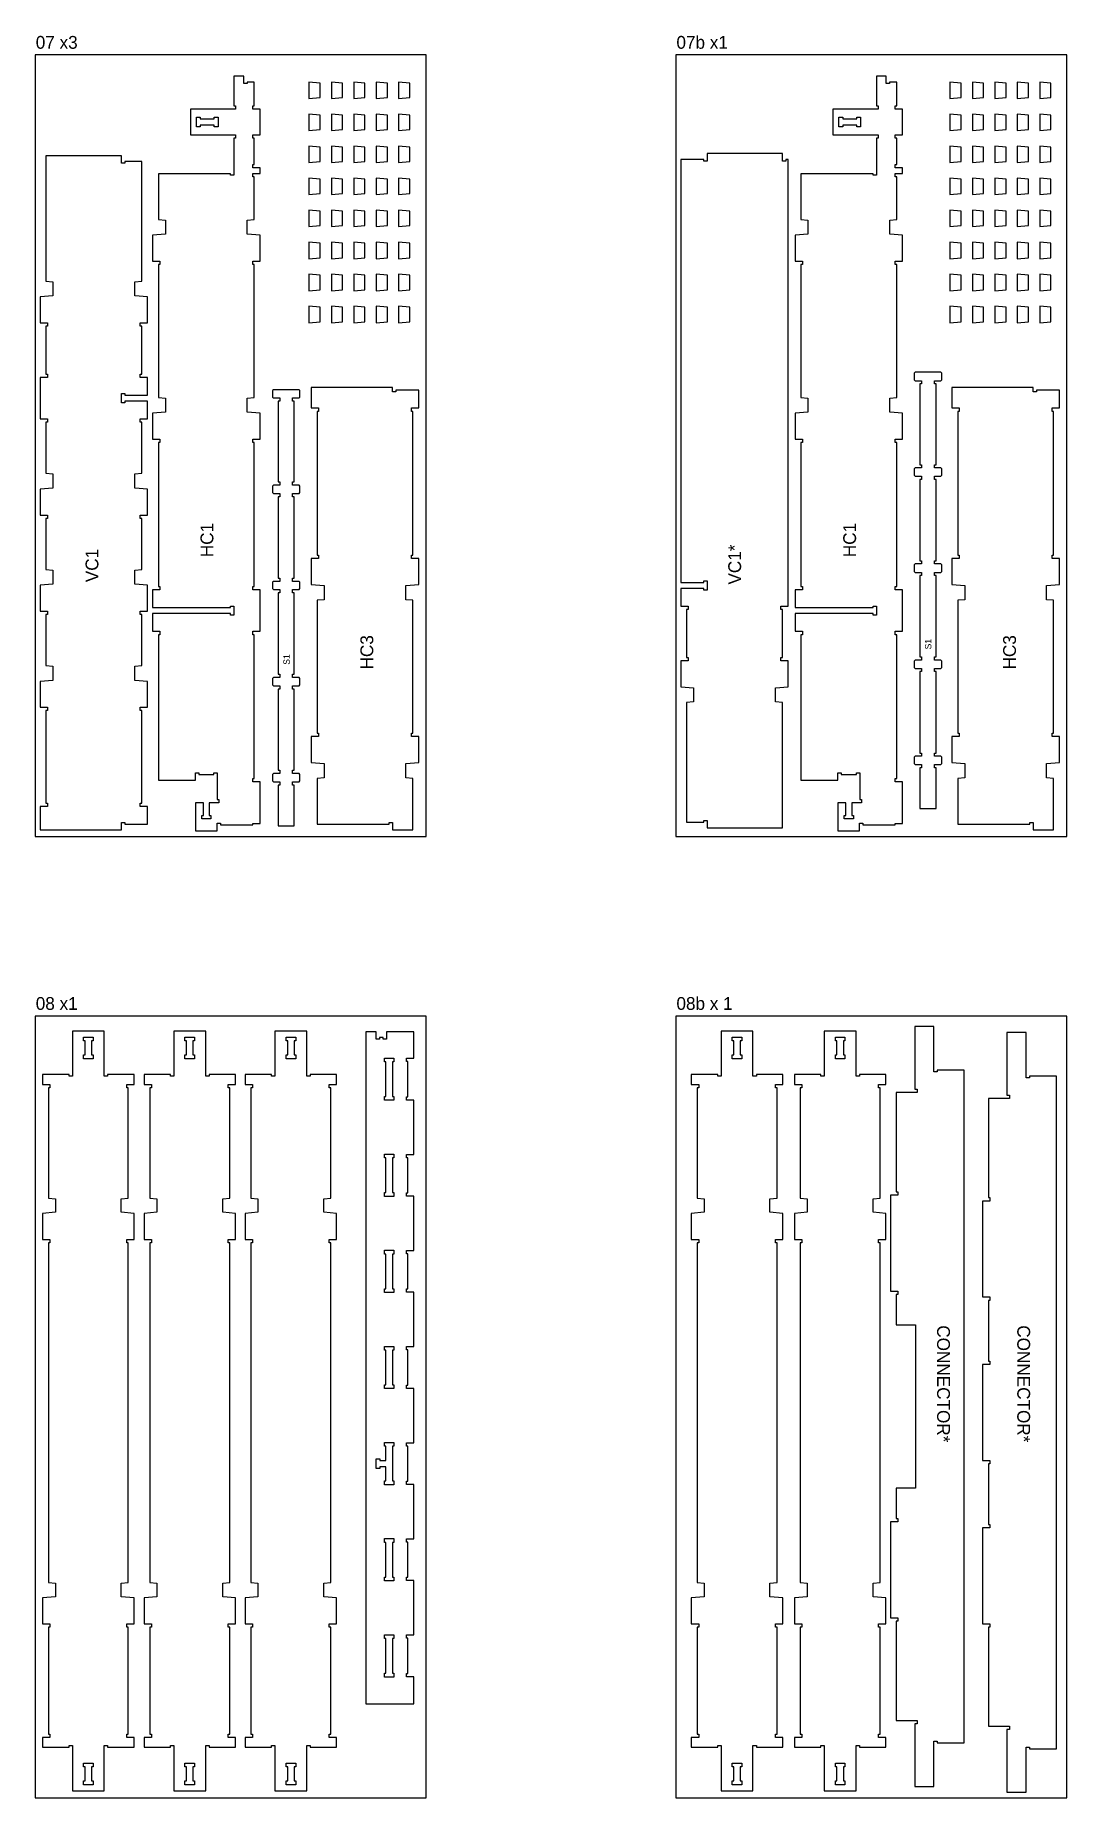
# Model space of a CAD drawing. Header units: inches. Extents: x -19170 to 42346, y 18707 to 54393.
# Drawn here: x 39126 to 42346, y 21707 to 27208 of the extents above; entities that cross this region are included whole.
import ezdxf

# ---------------------------------------------------------------- set-up
doc = ezdxf.new("R2010")
doc.units = ezdxf.units.IN
doc.header["$MEASUREMENT"] = 0
for name, color, linetype in [('0_SHEET_StructuralSheet 2440x1220x18', 1, 'CONTINUOUS'), ('1_3mmTOOL_2mmDEEP_CENTRE', 2, 'CONTINUOUS'), ('4_6mmTOOL_CUTTHROUGH_INSIDE', 4, 'CONTINUOUS'), ('5_6mmTOOL_CUTTHROUGH_OUTSIDE', 5, 'CONTINUOUS')]:
    doc.layers.add(name, color=color, linetype=linetype)

msp = doc.modelspace()

# ---------------------------------------------------------------- texts
at = {"layer": '0_SHEET_StructuralSheet 2440x1220x18', "char_height": 40, "attachment_point": 1}
for s, insert in [('07 x3', (39127.6, 27205.8)), ('07b x1', (41127.6, 27205.8)), ('08 x1', (39127.6, 24205.8)), ('08b x 1', (41127.6, 24205.8))]:
    msp.add_mtext_dynamic_manual_height_columns(s, width=871.788, gutter_width=200, heights=[0], dxfattribs=dict(at, insert=insert))
at = {"layer": '1_3mmTOOL_2mmDEEP_CENTRE', "attachment_point": 1}
for s, insert, char_height, rotation in [('{\\W5.50197; }HC1', (39642, 25497), 40, 90), ('{\\W5.50197; }HC1', (41648.3, 25497), 40, 90), ('{\\W5.33531; }VC1', (39283.1, 25421.5), 40, 90), ('{\\W4.83531; }VC1*', (41289.4, 25421.5), 40, 90), ('{\\W5.33531; }HC3', (40141.1, 25149.1), 40, 90), ('{\\W6.3353;  }S1', (41903.3, 25196.9), 20, 90), ('{\\W5.33531; }HC3', (42147.4, 25149.1), 40, 90), ('{\\W6.3353;  }S1', (39900.6, 25148.9), 20, 90), ('{\\W1.83531; }CONNECTOR*', (41981.3, 23208.6), 40, 270), ('{\\W1.83531; }CONNECTOR*', (42231.6, 23208.6), 40, 270)]:
    msp.add_mtext_dynamic_manual_height_columns(s, width=533.492, gutter_width=200, heights=[0], dxfattribs=dict(at, insert=insert, char_height=char_height, rotation=rotation))

# ---------------------------------------------------------------- linework, layer by layer
at = {"layer": '0_SHEET_StructuralSheet 2440x1220x18'}
for points in [[(39126, 27146.6), (39126, 24706.6), (40346, 24706.6), (40346, 27146.6)], [(41126, 27146.6), (41126, 24706.6), (42346, 24706.6), (42346, 27146.6)], [(39126, 24146.6), (39126, 21706.6), (40346, 21706.6), (40346, 24146.6)], [(41126, 24146.6), (41126, 21706.6), (42346, 21706.6), (42346, 24146.6)]]:
    msp.add_lwpolyline(points, close=True, dxfattribs=at)
at = {"layer": '4_6mmTOOL_CUTTHROUGH_INSIDE'}
for points in [[(39697, 26922.2), (39685, 26922.2), (39685, 26927.2), (39641, 26927.2), (39641, 26922.2), (39629, 26922.2), (39629, 26952.2), (39641, 26952.2), (39641, 26947.2), (39685, 26947.2), (39685, 26952.2), (39697, 26952.2)], [(41690.6, 26922.2), (41690.6, 26927.2), (41646.6, 26927.2), (41646.6, 26922.2), (41634.6, 26922.2), (41634.6, 26952.2), (41646.6, 26952.2), (41646.6, 26947.2), (41690.6, 26947.2), (41690.6, 26952.2), (41702.6, 26952.2), (41702.6, 26922.2)], [(39306.8, 24013), (39276.8, 24013), (39276.8, 24025), (39281.8, 24025), (39281.8, 24069), (39276.8, 24069), (39276.8, 24081), (39306.8, 24081), (39306.8, 24069), (39301.8, 24069), (39301.8, 24025), (39306.8, 24025)], [(39623.4, 24013), (39593.4, 24013), (39593.4, 24025), (39598.4, 24025), (39598.4, 24069), (39593.4, 24069), (39593.4, 24081), (39623.4, 24081), (39623.4, 24069), (39618.4, 24069), (39618.4, 24025), (39623.4, 24025)], [(39909.1, 24013), (39909.1, 24025), (39914.1, 24025), (39914.1, 24069), (39909.1, 24069), (39909.1, 24081), (39939.1, 24081), (39939.1, 24069), (39934.1, 24069), (39934.1, 24025), (39939.1, 24025), (39939.1, 24013)], [(41301.7, 24013), (41301.7, 24025), (41306.7, 24025), (41306.7, 24069), (41301.7, 24069), (41301.7, 24081), (41331.7, 24081), (41331.7, 24069), (41326.7, 24069), (41326.7, 24025), (41331.7, 24025), (41331.7, 24013)], [(41623.7, 24013), (41623.7, 24025), (41628.7, 24025), (41628.7, 24069), (41623.7, 24069), (41623.7, 24081), (41653.7, 24081), (41653.7, 24069), (41648.7, 24069), (41648.7, 24025), (41653.7, 24025), (41653.7, 24013)], [(40215.9, 23883.5), (40215.9, 23895.5), (40220.9, 23895.5), (40220.9, 24003.5), (40215.9, 24003.5), (40215.9, 24015.5), (40245.9, 24015.5), (40245.9, 24003.5), (40240.9, 24003.5), (40240.9, 23895.5), (40245.9, 23895.5), (40245.9, 23883.5)], [(40215.9, 23583.5), (40215.9, 23595.5), (40220.9, 23595.5), (40220.9, 23703.5), (40215.9, 23703.5), (40215.9, 23715.5), (40245.9, 23715.5), (40245.9, 23703.5), (40240.9, 23703.5), (40240.9, 23595.5), (40245.9, 23595.5), (40245.9, 23583.5)], [(40215.9, 23283.5), (40215.9, 23295.5), (40220.9, 23295.5), (40220.9, 23403.5), (40215.9, 23403.5), (40215.9, 23415.5), (40245.9, 23415.5), (40245.9, 23403.5), (40240.9, 23403.5), (40240.9, 23295.5), (40245.9, 23295.5), (40245.9, 23283.5)], [(40215.9, 23115.5), (40245.9, 23115.5), (40245.9, 23103.5), (40240.9, 23103.5), (40240.9, 22995.5), (40245.9, 22995.5), (40245.9, 22983.5), (40215.9, 22983.5), (40215.9, 22995.5), (40220.9, 22995.5), (40220.9, 23103.5), (40215.9, 23103.5)], [(40215.9, 22815.5), (40245.9, 22815.5), (40245.9, 22803.5), (40240.9, 22803.5), (40240.9, 22695.5), (40245.9, 22695.5), (40245.9, 22683.5), (40215.9, 22683.5), (40215.9, 22695.5), (40220.9, 22695.5), (40220.9, 22739.5), (40201.9, 22739.5), (40201.9, 22734.5), (40189.9, 22734.5), (40189.9, 22764.5), (40201.9, 22764.5), (40201.9, 22759.5), (40220.9, 22759.5), (40220.9, 22803.5), (40215.9, 22803.5)], [(40215.9, 22515.5), (40245.9, 22515.5), (40245.9, 22503.5), (40240.9, 22503.5), (40240.9, 22395.5), (40245.9, 22395.5), (40245.9, 22383.5), (40215.9, 22383.5), (40215.9, 22395.5), (40220.9, 22395.5), (40220.9, 22503.5), (40215.9, 22503.5)], [(40215.9, 22215.5), (40245.9, 22215.5), (40245.9, 22203.5), (40240.9, 22203.5), (40240.9, 22095.5), (40245.9, 22095.5), (40245.9, 22083.5), (40215.9, 22083.5), (40215.9, 22095.5), (40220.9, 22095.5), (40220.9, 22203.5), (40215.9, 22203.5)], [(39306.8, 21815), (39306.8, 21803), (39301.8, 21803), (39301.8, 21759), (39306.8, 21759), (39306.8, 21747), (39276.8, 21747), (39276.8, 21759), (39281.8, 21759), (39281.8, 21803), (39276.8, 21803), (39276.8, 21815)], [(39623.4, 21815), (39623.4, 21803), (39618.4, 21803), (39618.4, 21759), (39623.4, 21759), (39623.4, 21747), (39593.4, 21747), (39593.4, 21759), (39598.4, 21759), (39598.4, 21803), (39593.4, 21803), (39593.4, 21815)], [(39909.1, 21815), (39939.1, 21815), (39939.1, 21803), (39934.1, 21803), (39934.1, 21759), (39939.1, 21759), (39939.1, 21747), (39909.1, 21747), (39909.1, 21759), (39914.1, 21759), (39914.1, 21803), (39909.1, 21803)], [(41301.7, 21815), (41331.7, 21815), (41331.7, 21803), (41326.7, 21803), (41326.7, 21759), (41331.7, 21759), (41331.7, 21747), (41301.7, 21747), (41301.7, 21759), (41306.7, 21759), (41306.7, 21803), (41301.7, 21803)], [(41623.7, 21815), (41653.7, 21815), (41653.7, 21803), (41648.7, 21803), (41648.7, 21759), (41653.7, 21759), (41653.7, 21747), (41623.7, 21747), (41623.7, 21759), (41628.7, 21759), (41628.7, 21803), (41623.7, 21803)]]:
    msp.add_lwpolyline(points, close=True, dxfattribs=at)
at = {"layer": '5_6mmTOOL_CUTTHROUGH_OUTSIDE'}
for points in [[(39809.8, 25936.4), (39804.8, 25936.4), (39804.8, 25946.9), (39827.8, 25946.9), (39827.8, 26027.9), (39787.8, 26031), (39787.8, 26075.3), (39809.8, 26077.2), (39809.8, 26492.1), (39804.8, 26492.1), (39804.8, 26502.6), (39827.8, 26502.6), (39827.8, 26583.7), (39787.8, 26586.8), (39787.8, 26631), (39809.8, 26633), (39809.8, 26765.9), (39804.8, 26765.9), (39804.8, 26776.4), (39827.8, 26776.4), (39827.8, 26793.9), (39804.8, 26793.9), (39804.8, 26804.4), (39809.8, 26804.4), (39809.8, 26886.9), (39804.8, 26886.9), (39804.8, 26897.4), (39827.8, 26897.4), (39827.8, 26976.9), (39804.8, 26976.9), (39804.8, 26987.4), (39809.8, 26987.4), (39809.8, 27061.9), (39787.3, 27061.9), (39787.3, 27056.9), (39776.8, 27056.9), (39776.8, 27079.9), (39746.3, 27079.9), (39746.3, 26987.4), (39751.3, 26987.4), (39751.3, 26976.9), (39610.3, 26976.9), (39610.3, 26897.4), (39751.3, 26897.4), (39751.3, 26886.9), (39746.3, 26886.9), (39746.3, 26770.9), (39735.8, 26770.9), (39735.8, 26775.9), (39510.3, 26775.9), (39510.3, 26633), (39532.2, 26631), (39532.2, 26586.8), (39492.3, 26583.7), (39492.3, 26502.6), (39515.3, 26502.6), (39515.3, 26492.1), (39510.3, 26492.1), (39510.3, 26077.2), (39532.2, 26075.3), (39532.2, 26031), (39492.3, 26027.9), (39492.3, 25946.9), (39515.3, 25946.9), (39515.3, 25936.4), (39510.3, 25936.4), (39510.3, 25487.4), (39515.3, 25487.4), (39515.3, 25476.9), (39492.3, 25476.9), (39492.3, 25421.4), (39735.8, 25421.4), (39735.8, 25426.4), (39746.3, 25426.4), (39746.3, 25397.9), (39735.8, 25397.9), (39735.8, 25402.9), (39492.3, 25402.9), (39492.3, 25347.4), (39515.3, 25347.4), (39515.3, 25336.9), (39510.3, 25336.9), (39510.3, 24882.8), (39625.8, 24882.8), (39625.8, 24905.8), (39636.3, 24905.8), (39636.3, 24900.8), (39683.8, 24900.8), (39683.8, 24906), (39694.3, 24906), (39694.3, 24823), (39699.3, 24823), (39699.3, 24812.5), (39669.3, 24812.5), (39669.3, 24773), (39674.3, 24773), (39674.3, 24762.5), (39645.8, 24762.5), (39645.8, 24773), (39650.8, 24773), (39650.8, 24812.5), (39626.3, 24812.5), (39626.3, 24725.2), (39693.8, 24725.2), (39693.8, 24748.2), (39704.3, 24748.2), (39704.3, 24743.2), (39804.8, 24743.2), (39804.8, 24748), (39827.8, 24748), (39827.8, 24877.5), (39804.8, 24877.5), (39804.8, 24888), (39809.8, 24888), (39809.8, 25336.9), (39804.8, 25336.9), (39804.8, 25347.4), (39827.8, 25347.4), (39827.8, 25476.9), (39804.8, 25476.9), (39804.8, 25487.4), (39809.8, 25487.4)], [(41815.4, 25936.4), (41810.4, 25936.4), (41810.4, 25946.9), (41833.4, 25946.9), (41833.4, 26027.9), (41793.4, 26031), (41793.4, 26075.3), (41815.4, 26077.2), (41815.4, 26492.1), (41810.4, 26492.1), (41810.4, 26502.6), (41833.4, 26502.6), (41833.4, 26583.7), (41793.4, 26586.8), (41793.4, 26631), (41815.4, 26633), (41815.4, 26765.9), (41810.4, 26765.9), (41810.4, 26776.4), (41833.4, 26776.4), (41833.4, 26793.9), (41810.4, 26793.9), (41810.4, 26804.4), (41815.4, 26804.4), (41815.4, 26886.9), (41810.4, 26886.9), (41810.4, 26897.4), (41833.4, 26897.4), (41833.4, 26976.9), (41810.4, 26976.9), (41810.4, 26987.4), (41815.4, 26987.4), (41815.4, 27061.9), (41792.9, 27061.9), (41792.9, 27056.9), (41782.4, 27056.9), (41782.4, 27079.9), (41751.9, 27079.9), (41751.9, 26987.4), (41756.9, 26987.4), (41756.9, 26976.9), (41615.9, 26976.9), (41615.9, 26897.4), (41756.9, 26897.4), (41756.9, 26886.9), (41751.9, 26886.9), (41751.9, 26770.9), (41741.4, 26770.9), (41741.4, 26775.9), (41515.9, 26775.9), (41515.9, 26633), (41537.9, 26631), (41537.9, 26586.8), (41497.9, 26583.7), (41497.9, 26502.6), (41520.9, 26502.6), (41520.9, 26492.1), (41515.9, 26492.1), (41515.9, 26077.2), (41537.9, 26075.3), (41537.9, 26031), (41497.9, 26027.9), (41497.9, 25946.9), (41520.9, 25946.9), (41520.9, 25936.4), (41515.9, 25936.4), (41515.9, 25487.4), (41520.9, 25487.4), (41520.9, 25476.9), (41497.9, 25476.9), (41497.9, 25421.4), (41741.4, 25421.4), (41741.4, 25426.4), (41751.9, 25426.4), (41751.9, 25397.9), (41741.4, 25397.9), (41741.4, 25402.9), (41497.9, 25402.9), (41497.9, 25347.4), (41520.9, 25347.4), (41520.9, 25336.9), (41515.9, 25336.9), (41515.9, 24882.8), (41631.4, 24882.8), (41631.4, 24905.8), (41641.9, 24905.8), (41641.9, 24900.8), (41689.4, 24900.8), (41689.4, 24906), (41699.9, 24906), (41699.9, 24823), (41704.9, 24823), (41704.9, 24812.5), (41674.9, 24812.5), (41674.9, 24773), (41679.9, 24773), (41679.9, 24762.5), (41651.4, 24762.5), (41651.4, 24773), (41656.4, 24773), (41656.4, 24812.5), (41631.9, 24812.5), (41631.9, 24725.2), (41699.4, 24725.2), (41699.4, 24748.2), (41709.9, 24748.2), (41709.9, 24743.2), (41810.4, 24743.2), (41810.4, 24748), (41833.4, 24748), (41833.4, 24877.5), (41810.4, 24877.5), (41810.4, 24888), (41815.4, 24888), (41815.4, 25336.9), (41810.4, 25336.9), (41810.4, 25347.4), (41833.4, 25347.4), (41833.4, 25476.9), (41810.4, 25476.9), (41810.4, 25487.4), (41815.4, 25487.4)], [(40015.3, 27058.8), (39980.3, 27062), (39980.3, 27010.5), (40015.3, 27013.7)], [(40085.3, 27058.8), (40050.3, 27062), (40050.3, 27010.5), (40085.3, 27013.7)], [(40155.3, 27058.8), (40120.3, 27062), (40120.3, 27010.5), (40155.3, 27013.7)], [(40225.3, 27058.8), (40190.3, 27062), (40190.3, 27010.5), (40225.3, 27013.7)], [(40295.3, 27058.8), (40260.3, 27062), (40260.3, 27010.5), (40295.3, 27013.7)], [(42016.5, 27058.8), (41981.5, 27062), (41981.5, 27010.5), (42016.5, 27013.7)], [(42086.5, 27058.8), (42051.5, 27062), (42051.5, 27010.5), (42086.5, 27013.7)], [(42156.5, 27058.8), (42121.5, 27062), (42121.5, 27010.5), (42156.5, 27013.7)], [(42226.5, 27058.8), (42191.5, 27062), (42191.5, 27010.5), (42226.5, 27013.7)], [(42296.5, 27058.8), (42261.5, 27062), (42261.5, 27010.5), (42296.5, 27013.7)], [(40015.3, 26958.8), (39980.3, 26962), (39980.3, 26910.5), (40015.3, 26913.7)], [(40085.3, 26958.8), (40050.3, 26962), (40050.3, 26910.5), (40085.3, 26913.7)], [(40155.3, 26958.8), (40120.3, 26962), (40120.3, 26910.5), (40155.3, 26913.7)], [(40225.3, 26958.8), (40190.3, 26962), (40190.3, 26910.5), (40225.3, 26913.7)], [(40295.3, 26958.8), (40260.3, 26962), (40260.3, 26910.5), (40295.3, 26913.7)], [(42016.5, 26958.8), (41981.5, 26962), (41981.5, 26910.5), (42016.5, 26913.7)], [(42086.5, 26958.8), (42051.5, 26962), (42051.5, 26910.5), (42086.5, 26913.7)], [(42156.5, 26958.8), (42121.5, 26962), (42121.5, 26910.5), (42156.5, 26913.7)], [(42226.5, 26958.8), (42191.5, 26962), (42191.5, 26910.5), (42226.5, 26913.7)], [(42296.5, 26958.8), (42261.5, 26962), (42261.5, 26910.5), (42296.5, 26913.7)], [(40015.3, 26858.8), (39980.3, 26862), (39980.3, 26810.5), (40015.3, 26813.7)], [(40085.3, 26858.8), (40050.3, 26862), (40050.3, 26810.5), (40085.3, 26813.7)], [(40155.3, 26858.8), (40120.3, 26862), (40120.3, 26810.5), (40155.3, 26813.7)], [(40225.3, 26858.8), (40190.3, 26862), (40190.3, 26810.5), (40225.3, 26813.7)], [(40295.3, 26858.8), (40260.3, 26862), (40260.3, 26810.5), (40295.3, 26813.7)], [(42016.5, 26858.8), (41981.5, 26862), (41981.5, 26810.5), (42016.5, 26813.7)], [(42086.5, 26858.8), (42051.5, 26862), (42051.5, 26810.5), (42086.5, 26813.7)], [(42156.5, 26858.8), (42121.5, 26862), (42121.5, 26810.5), (42156.5, 26813.7)], [(42226.5, 26858.8), (42191.5, 26862), (42191.5, 26810.5), (42226.5, 26813.7)], [(42296.5, 26858.8), (42261.5, 26862), (42261.5, 26810.5), (42296.5, 26813.7)], [(39436.8, 25838.7), (39458.8, 25840.7), (39458.8, 25999.8), (39453.8, 25999.8), (39453.8, 26010.3), (39476.8, 26010.3), (39476.8, 26065.8), (39405.3, 26065.8), (39405.3, 26060.8), (39394.8, 26060.8), (39394.8, 26089.3), (39405.3, 26089.3), (39405.3, 26084.3), (39476.8, 26084.3), (39476.8, 26139.8), (39453.8, 26139.8), (39453.8, 26150.3), (39458.8, 26150.3), (39458.8, 26299.8), (39453.8, 26299.8), (39453.8, 26310.3), (39476.8, 26310.3), (39476.8, 26391.3), (39436.8, 26394.4), (39436.8, 26438.7), (39458.8, 26440.7), (39458.8, 26813.8), (39405.3, 26813.8), (39405.3, 26808.8), (39394.8, 26808.8), (39394.8, 26831.8), (39159.3, 26831.8), (39159.3, 26440.7), (39181.2, 26438.7), (39181.2, 26394.4), (39141.3, 26391.3), (39141.3, 26310.3), (39164.3, 26310.3), (39164.3, 26299.8), (39159.3, 26299.8), (39159.3, 26150.3), (39164.3, 26150.3), (39164.3, 26139.8), (39141.3, 26139.8), (39141.3, 26010.3), (39164.3, 26010.3), (39164.3, 25999.8), (39159.3, 25999.8), (39159.3, 25840.7), (39181.2, 25838.7), (39181.2, 25794.4), (39141.3, 25791.3), (39141.3, 25710.3), (39164.3, 25710.3), (39164.3, 25699.8), (39159.3, 25699.8), (39159.3, 25540.7), (39181.2, 25538.7), (39181.2, 25494.4), (39141.3, 25491.3), (39141.3, 25410.3), (39164.3, 25410.3), (39164.3, 25399.8), (39159.3, 25399.8), (39159.3, 25240.7), (39181.2, 25238.7), (39181.2, 25194.4), (39141.3, 25191.3), (39141.3, 25110.3), (39164.3, 25110.3), (39164.3, 25099.8), (39159.3, 25099.8), (39159.3, 24811.3), (39164.3, 24811.3), (39164.3, 24800.8), (39141.3, 24800.8), (39141.3, 24727.3), (39394.8, 24727.3), (39394.8, 24750.3), (39405.3, 24750.3), (39405.3, 24745.3), (39476.8, 24745.3), (39476.8, 24800.8), (39453.8, 24800.8), (39453.8, 24811.3), (39458.8, 24811.3), (39458.8, 25099.8), (39453.8, 25099.8), (39453.8, 25110.3), (39476.8, 25110.3), (39476.8, 25191.3), (39436.8, 25194.4), (39436.8, 25238.7), (39458.8, 25240.7), (39458.8, 25399.8), (39453.8, 25399.8), (39453.8, 25410.3), (39476.8, 25410.3), (39476.8, 25491.3), (39436.8, 25494.4), (39436.8, 25538.7), (39458.8, 25540.7), (39458.8, 25699.8), (39453.8, 25699.8), (39453.8, 25710.3), (39476.8, 25710.3), (39476.8, 25791.3), (39436.8, 25794.4)], [(41476.8, 26820.4), (41469.3, 26820.4), (41469.3, 26815.4), (41458.8, 26815.4), (41458.8, 26820.6), (41458.8, 26838.4), (41223.3, 26838.4), (41223.3, 26815.4), (41212.8, 26815.4), (41212.8, 26820.4), (41141.3, 26820.4), (41141.3, 25499.9), (41212.8, 25499.9), (41212.8, 25504.9), (41223.3, 25504.9), (41223.3, 25476.4), (41212.8, 25476.4), (41212.8, 25481.4), (41141.3, 25481.4), (41141.3, 25425.9), (41164.3, 25425.9), (41164.3, 25415.4), (41159.3, 25415.4), (41159.3, 25265.9), (41164.3, 25265.9), (41164.3, 25255.4), (41141.3, 25255.4), (41141.3, 25174.4), (41181.2, 25171.3), (41181.2, 25127), (41159.3, 25125), (41159.3, 24751.9), (41212.8, 24751.9), (41212.8, 24756.9), (41223.3, 24756.9), (41223.3, 24733.9), (41458.8, 24733.9), (41458.8, 25125), (41436.8, 25127), (41436.8, 25171.3), (41476.8, 25174.4), (41476.8, 25255.4), (41453.8, 25255.4), (41453.8, 25265.9), (41458.8, 25265.9), (41458.8, 25415.4), (41453.8, 25415.4), (41453.8, 25425.9), (41476.8, 25425.9)], [(40015.3, 26758.8), (39980.3, 26762), (39980.3, 26710.5), (40015.3, 26713.7)], [(40085.3, 26758.8), (40050.3, 26762), (40050.3, 26710.5), (40085.3, 26713.7)], [(40155.3, 26758.8), (40120.3, 26762), (40120.3, 26710.5), (40155.3, 26713.7)], [(40225.3, 26758.8), (40190.3, 26762), (40190.3, 26710.5), (40225.3, 26713.7)], [(40295.3, 26758.8), (40260.3, 26762), (40260.3, 26710.5), (40295.3, 26713.7)], [(42016.5, 26758.8), (41981.5, 26762), (41981.5, 26710.5), (42016.5, 26713.7)], [(42086.5, 26758.8), (42051.5, 26762), (42051.5, 26710.5), (42086.5, 26713.7)], [(42156.5, 26758.8), (42121.5, 26762), (42121.5, 26710.5), (42156.5, 26713.7)], [(42226.5, 26758.8), (42191.5, 26762), (42191.5, 26710.5), (42226.5, 26713.7)], [(42296.5, 26758.8), (42261.5, 26762), (42261.5, 26710.5), (42296.5, 26713.7)], [(40015.3, 26658.8), (39980.3, 26662), (39980.3, 26610.5), (40015.3, 26613.7)], [(40085.3, 26658.8), (40050.3, 26662), (40050.3, 26610.5), (40085.3, 26613.7)], [(40155.3, 26658.8), (40120.3, 26662), (40120.3, 26610.5), (40155.3, 26613.7)], [(40225.3, 26658.8), (40190.3, 26662), (40190.3, 26610.5), (40225.3, 26613.7)], [(40295.3, 26658.8), (40260.3, 26662), (40260.3, 26610.5), (40295.3, 26613.7)], [(42016.5, 26658.8), (41981.5, 26662), (41981.5, 26610.5), (42016.5, 26613.7)], [(42086.5, 26658.8), (42051.5, 26662), (42051.5, 26610.5), (42086.5, 26613.7)], [(42156.5, 26658.8), (42121.5, 26662), (42121.5, 26610.5), (42156.5, 26613.7)], [(42226.5, 26658.8), (42191.5, 26662), (42191.5, 26610.5), (42226.5, 26613.7)], [(42296.5, 26658.8), (42261.5, 26662), (42261.5, 26610.5), (42296.5, 26613.7)], [(40015.3, 26558.8), (39980.3, 26562), (39980.3, 26510.5), (40015.3, 26513.7)], [(40085.3, 26558.8), (40050.3, 26562), (40050.3, 26510.5), (40085.3, 26513.7)], [(40155.3, 26558.8), (40120.3, 26562), (40120.3, 26510.5), (40155.3, 26513.7)], [(40225.3, 26558.8), (40190.3, 26562), (40190.3, 26510.5), (40225.3, 26513.7)], [(40295.3, 26558.8), (40260.3, 26562), (40260.3, 26510.5), (40295.3, 26513.7)], [(42016.5, 26558.8), (41981.5, 26562), (41981.5, 26510.5), (42016.5, 26513.7)], [(42086.5, 26558.8), (42051.5, 26562), (42051.5, 26510.5), (42086.5, 26513.7)], [(42156.5, 26558.8), (42121.5, 26562), (42121.5, 26510.5), (42156.5, 26513.7)], [(42226.5, 26558.8), (42191.5, 26562), (42191.5, 26510.5), (42226.5, 26513.7)], [(42296.5, 26558.8), (42261.5, 26562), (42261.5, 26510.5), (42296.5, 26513.7)], [(40015.3, 26458.8), (39980.3, 26462), (39980.3, 26410.5), (40015.3, 26413.7)], [(40085.3, 26458.8), (40050.3, 26462), (40050.3, 26410.5), (40085.3, 26413.7)], [(40155.3, 26458.8), (40120.3, 26462), (40120.3, 26410.5), (40155.3, 26413.7)], [(40225.3, 26458.8), (40190.3, 26462), (40190.3, 26410.5), (40225.3, 26413.7)], [(40295.3, 26458.8), (40260.3, 26462), (40260.3, 26410.5), (40295.3, 26413.7)], [(42016.5, 26458.8), (41981.5, 26462), (41981.5, 26410.5), (42016.5, 26413.7)], [(42086.5, 26458.8), (42051.5, 26462), (42051.5, 26410.5), (42086.5, 26413.7)], [(42156.5, 26458.8), (42121.5, 26462), (42121.5, 26410.5), (42156.5, 26413.7)], [(42226.5, 26458.8), (42191.5, 26462), (42191.5, 26410.5), (42226.5, 26413.7)], [(42296.5, 26458.8), (42261.5, 26462), (42261.5, 26410.5), (42296.5, 26413.7)], [(40015.3, 26358.8), (39980.3, 26362), (39980.3, 26310.5), (40015.3, 26313.7)], [(40085.3, 26358.8), (40050.3, 26362), (40050.3, 26310.5), (40085.3, 26313.7)], [(40155.3, 26358.8), (40120.3, 26362), (40120.3, 26310.5), (40155.3, 26313.7)], [(40225.3, 26358.8), (40190.3, 26362), (40190.3, 26310.5), (40225.3, 26313.7)], [(40295.3, 26358.8), (40260.3, 26362), (40260.3, 26310.5), (40295.3, 26313.7)], [(42016.5, 26358.8), (41981.5, 26362), (41981.5, 26310.5), (42016.5, 26313.7)], [(42086.5, 26358.8), (42051.5, 26362), (42051.5, 26310.5), (42086.5, 26313.7)], [(42156.5, 26358.8), (42121.5, 26362), (42121.5, 26310.5), (42156.5, 26313.7)], [(42226.5, 26358.8), (42191.5, 26362), (42191.5, 26310.5), (42226.5, 26313.7)], [(42296.5, 26358.8), (42261.5, 26362), (42261.5, 26310.5), (42296.5, 26313.7)], [(41938.3, 25521.8), (41933.3, 25521.8), (41933.3, 25531.3), (41953.2, 25531.3), (41956.3, 25534.4), (41956.3, 25554.6), (41953.2, 25557.8), (41933.3, 25557.8), (41933.3, 25567.3), (41938.3, 25567.3), (41938.3, 25821.8), (41933.3, 25821.8), (41933.3, 25831.3), (41953.2, 25831.3), (41956.3, 25834.4), (41956.3, 25854.6), (41953.2, 25857.8), (41933.3, 25857.8), (41933.3, 25867.3), (41938.3, 25867.3), (41938.3, 26120), (41933.3, 26120), (41933.3, 26129.5), (41953.2, 26129.5), (41956.3, 26132.6), (41956.3, 26152.8), (41953.2, 26156), (41873, 26156), (41869.8, 26152.8), (41869.8, 26132.6), (41873, 26129.5), (41892.8, 26129.5), (41892.8, 26120), (41887.8, 26120), (41887.8, 25867.3), (41892.8, 25867.3), (41892.8, 25857.8), (41873, 25857.8), (41869.8, 25854.6), (41869.8, 25834.4), (41873, 25831.3), (41892.8, 25831.3), (41892.8, 25821.8), (41887.8, 25821.8), (41887.8, 25567.3), (41892.8, 25567.3), (41892.8, 25557.8), (41873, 25557.8), (41869.8, 25554.6), (41869.8, 25534.4), (41873, 25531.3), (41892.8, 25531.3), (41892.8, 25521.8), (41887.8, 25521.8), (41887.8, 25267.3), (41892.8, 25267.3), (41892.8, 25257.8), (41873, 25257.8), (41869.8, 25254.6), (41869.8, 25234.4), (41873, 25231.3), (41892.8, 25231.3), (41892.8, 25221.8), (41887.8, 25221.8), (41887.8, 24967.3), (41892.8, 24967.3), (41892.8, 24957.8), (41873, 24957.8), (41869.8, 24954.6), (41869.8, 24934.4), (41873, 24931.3), (41892.8, 24931.3), (41892.8, 24921.8), (41887.8, 24921.8), (41887.8, 24794.3), (41938.3, 24794.3), (41938.3, 24921.8), (41933.3, 24921.8), (41933.3, 24931.3), (41953.2, 24931.3), (41956.3, 24934.4), (41956.3, 24954.6), (41953.2, 24957.8), (41933.3, 24957.8), (41933.3, 24967.3), (41938.3, 24967.3), (41938.3, 25221.8), (41933.3, 25221.8), (41933.3, 25231.3), (41953.2, 25231.3), (41956.3, 25234.4), (41956.3, 25254.6), (41953.2, 25257.8), (41933.3, 25257.8), (41933.3, 25267.3), (41938.3, 25267.3)], [(39934.3, 25767.2), (39929.3, 25767.2), (39929.3, 25777.7), (39949.5, 25777.7), (39952.3, 25780.6), (39952.3, 25800.4), (39949.5, 25803.2), (39929.3, 25803.2), (39929.3, 25813.7), (39934.3, 25813.7), (39934.3, 26065.5), (39929.3, 26065.5), (39929.3, 26076), (39949.5, 26076), (39952.3, 26078.8), (39952.3, 26098.6), (39949.5, 26101.5), (39869.7, 26101.5), (39866.8, 26098.6), (39866.8, 26078.8), (39869.7, 26076), (39889.8, 26076), (39889.8, 26065.5), (39884.8, 26065.5), (39884.8, 25813.7), (39889.8, 25813.7), (39889.8, 25803.2), (39869.7, 25803.2), (39866.8, 25800.4), (39866.8, 25780.6), (39869.7, 25777.7), (39889.8, 25777.7), (39889.8, 25767.2), (39884.8, 25767.2), (39884.8, 25513.7), (39889.8, 25513.7), (39889.8, 25503.2), (39869.7, 25503.2), (39866.8, 25500.4), (39866.8, 25480.6), (39869.7, 25477.7), (39889.8, 25477.7), (39889.8, 25467.2), (39884.8, 25467.2), (39884.8, 25213.7), (39889.8, 25213.7), (39889.8, 25203.2), (39869.7, 25203.2), (39866.8, 25200.4), (39866.8, 25180.6), (39869.7, 25177.7), (39889.8, 25177.7), (39889.8, 25167.2), (39884.8, 25167.2), (39884.8, 24913.7), (39889.8, 24913.7), (39889.8, 24903.2), (39869.7, 24903.2), (39866.8, 24900.4), (39866.8, 24880.6), (39869.7, 24877.7), (39889.8, 24877.7), (39889.8, 24867.2), (39884.8, 24867.2), (39884.8, 24740.7), (39934.3, 24740.7), (39934.3, 24867.2), (39929.3, 24867.2), (39929.3, 24877.7), (39949.5, 24877.7), (39952.3, 24880.6), (39952.3, 24900.4), (39949.5, 24903.2), (39929.3, 24903.2), (39929.3, 24913.7), (39934.3, 24913.7), (39934.3, 25167.2), (39929.3, 25167.2), (39929.3, 25177.7), (39949.5, 25177.7), (39952.3, 25180.6), (39952.3, 25200.4), (39949.5, 25203.2), (39929.3, 25203.2), (39929.3, 25213.7), (39934.3, 25213.7), (39934.3, 25467.2), (39929.3, 25467.2), (39929.3, 25477.7), (39949.5, 25477.7), (39952.3, 25480.6), (39952.3, 25500.4), (39949.5, 25503.2), (39929.3, 25503.2), (39929.3, 25513.7), (39934.3, 25513.7)], [(40305.1, 26034), (40300.1, 26034), (40300.1, 26044.5), (40323.1, 26044.5), (40323.1, 26100), (40251.6, 26100), (40251.6, 26095), (40241.1, 26095), (40241.1, 26109), (39987.6, 26109), (39987.6, 26044.5), (40010.6, 26044.5), (40010.6, 26034), (40005.6, 26034), (40005.6, 25585.1), (40010.6, 25585.1), (40010.6, 25574.6), (39987.6, 25574.6), (39987.6, 25493.5), (40027.5, 25490.5), (40027.5, 25446.2), (40005.6, 25444.2), (40005.6, 25029.3), (40010.6, 25029.3), (40010.6, 25018.8), (39987.6, 25018.8), (39987.6, 24937.7), (40027.5, 24934.7), (40027.5, 24890.4), (40005.6, 24888.4), (40005.6, 24745.5), (40231.1, 24745.5), (40231.1, 24750.5), (40241.6, 24750.5), (40241.6, 24727.5), (40305.1, 24727.5), (40305.1, 24888.4), (40283.1, 24890.4), (40283.1, 24934.7), (40323.1, 24937.7), (40323.1, 25018.8), (40300.1, 25018.8), (40300.1, 25029.3), (40305.1, 25029.3), (40305.1, 25444.2), (40283.1, 25446.2), (40283.1, 25490.5), (40323.1, 25493.5), (40323.1, 25574.6), (40300.1, 25574.6), (40300.1, 25585.1), (40305.1, 25585.1)], [(42305.1, 26034), (42300.1, 26034), (42300.1, 26044.5), (42323.1, 26044.5), (42323.1, 26100), (42251.6, 26100), (42251.6, 26095), (42241.1, 26095), (42241.1, 26109), (41987.6, 26109), (41987.6, 26044.5), (42010.6, 26044.5), (42010.6, 26034), (42005.6, 26034), (42005.6, 25585.1), (42010.6, 25585.1), (42010.6, 25574.6), (41987.6, 25574.6), (41987.6, 25493.5), (42027.5, 25490.5), (42027.5, 25446.2), (42005.6, 25444.2), (42005.6, 25029.3), (42010.6, 25029.3), (42010.6, 25018.8), (41987.6, 25018.8), (41987.6, 24937.7), (42027.5, 24934.7), (42027.5, 24890.4), (42005.6, 24888.4), (42005.6, 24745.5), (42231.1, 24745.5), (42231.1, 24750.5), (42241.6, 24750.5), (42241.6, 24727.5), (42305.1, 24727.5), (42305.1, 24888.4), (42283.1, 24890.4), (42283.1, 24934.7), (42323.1, 24937.7), (42323.1, 25018.8), (42300.1, 25018.8), (42300.1, 25029.3), (42305.1, 25029.3), (42305.1, 25444.2), (42283.1, 25446.2), (42283.1, 25490.5), (42323.1, 25493.5), (42323.1, 25574.6), (42300.1, 25574.6), (42300.1, 25585.1), (42305.1, 25585.1)], [(39434.5, 22330.3), (39394.6, 22333.9), (39394.6, 22376.1), (39416.5, 22378.1), (39416.5, 23438.7), (39411.5, 23438.7), (39411.5, 23449.2), (39434.5, 23449.2), (39434.5, 23530.3), (39394.6, 23533.9), (39394.6, 23576.1), (39416.5, 23578.1), (39416.5, 23922.7), (39411.5, 23922.7), (39411.5, 23933.2), (39434.5, 23933.2), (39434.5, 23963.7), (39352, 23963.7), (39352, 23958.7), (39341.5, 23958.7), (39341.5, 24099.7), (39242, 24099.7), (39242, 23958.7), (39231.5, 23958.7), (39231.5, 23963.7), (39149, 23963.7), (39149, 23933.2), (39172, 23933.2), (39172, 23922.7), (39167, 23922.7), (39167, 23578.1), (39189, 23576.1), (39189, 23533.9), (39149, 23530.3), (39149, 23449.2), (39172, 23449.2), (39172, 23438.7), (39167, 23438.7), (39167, 22378.1), (39189, 22376.1), (39189, 22333.9), (39149, 22330.3), (39149, 22249.2), (39172, 22249.2), (39172, 22238.7), (39167, 22238.7), (39167, 21905.2), (39172, 21905.2), (39172, 21894.7), (39149, 21894.7), (39149, 21864.2), (39231.5, 21864.2), (39231.5, 21869.2), (39242, 21869.2), (39242, 21728.2), (39341.5, 21728.2), (39341.5, 21869.2), (39352, 21869.2), (39352, 21864.2), (39434.5, 21864.2), (39434.5, 21894.7), (39411.5, 21894.7), (39411.5, 21905.2), (39416.5, 21905.2), (39416.5, 22238.7), (39411.5, 22238.7), (39411.5, 22249.2), (39434.5, 22249.2)], [(39711.2, 22376.1), (39733.1, 22378.1), (39733.1, 23438.7), (39728.1, 23438.7), (39728.1, 23449.2), (39751.1, 23449.2), (39751.1, 23530.3), (39711.2, 23533.9), (39711.2, 23576.1), (39733.1, 23578.1), (39733.1, 23922.7), (39728.1, 23922.7), (39728.1, 23933.2), (39751.1, 23933.2), (39751.1, 23963.7), (39668.6, 23963.7), (39668.6, 23958.7), (39658.1, 23958.7), (39658.1, 24099.7), (39558.6, 24099.7), (39558.6, 23958.7), (39548.1, 23958.7), (39548.1, 23963.7), (39465.6, 23963.7), (39465.6, 23933.2), (39488.6, 23933.2), (39488.6, 23922.7), (39483.6, 23922.7), (39483.6, 23578.1), (39505.6, 23576.1), (39505.6, 23533.9), (39465.6, 23530.3), (39465.6, 23449.2), (39488.6, 23449.2), (39488.6, 23438.7), (39483.6, 23438.7), (39483.6, 22378.1), (39505.6, 22376.1), (39505.6, 22333.9), (39465.6, 22330.3), (39465.6, 22249.2), (39488.6, 22249.2), (39488.6, 22238.7), (39483.6, 22238.7), (39483.6, 21905.2), (39488.6, 21905.2), (39488.6, 21894.7), (39465.6, 21894.7), (39465.6, 21864.2), (39548.1, 21864.2), (39548.1, 21869.2), (39558.6, 21869.2), (39558.6, 21728.2), (39658.1, 21728.2), (39658.1, 21869.2), (39668.6, 21869.2), (39668.6, 21864.2), (39751.1, 21864.2), (39751.1, 21894.7), (39728.1, 21894.7), (39728.1, 21905.2), (39733.1, 21905.2), (39733.1, 22238.7), (39728.1, 22238.7), (39728.1, 22249.2), (39751.1, 22249.2), (39751.1, 22330.3), (39711.2, 22333.9)], [(40066.8, 22330.3), (40026.9, 22333.9), (40026.9, 22376.1), (40048.8, 22378.1), (40048.8, 23438.7), (40043.8, 23438.7), (40043.8, 23449.2), (40066.8, 23449.2), (40066.8, 23530.3), (40026.9, 23533.9), (40026.9, 23576.1), (40048.8, 23578.1), (40048.8, 23922.7), (40043.8, 23922.7), (40043.8, 23933.2), (40066.8, 23933.2), (40066.8, 23963.7), (39984.3, 23963.7), (39984.3, 23958.7), (39973.8, 23958.7), (39973.8, 24099.7), (39874.3, 24099.7), (39874.3, 23958.7), (39863.8, 23958.7), (39863.8, 23963.7), (39781.3, 23963.7), (39781.3, 23933.2), (39804.3, 23933.2), (39804.3, 23922.7), (39799.3, 23922.7), (39799.3, 23578.1), (39821.3, 23576.1), (39821.3, 23533.9), (39781.3, 23530.3), (39781.3, 23449.2), (39804.3, 23449.2), (39804.3, 23438.7), (39799.3, 23438.7), (39799.3, 22378.1), (39821.3, 22376.1), (39821.3, 22333.9), (39781.3, 22330.3), (39781.3, 22249.2), (39804.3, 22249.2), (39804.3, 22238.7), (39799.3, 22238.7), (39799.3, 21905.2), (39804.3, 21905.2), (39804.3, 21894.7), (39781.3, 21894.7), (39781.3, 21864.2), (39863.8, 21864.2), (39863.8, 21869.2), (39874.3, 21869.2), (39874.3, 21728.2), (39973.8, 21728.2), (39973.8, 21869.2), (39984.3, 21869.2), (39984.3, 21864.2), (40066.8, 21864.2), (40066.8, 21894.7), (40043.8, 21894.7), (40043.8, 21905.2), (40048.8, 21905.2), (40048.8, 22238.7), (40043.8, 22238.7), (40043.8, 22249.2), (40066.8, 22249.2)], [(40307.6, 23284.3), (40284.6, 23284.3), (40284.6, 23294.8), (40289.6, 23294.8), (40289.6, 23404.3), (40284.6, 23404.3), (40284.6, 23414.8), (40307.6, 23414.8), (40307.6, 23584.3), (40284.6, 23584.3), (40284.6, 23594.8), (40289.6, 23594.8), (40289.6, 23704.3), (40284.6, 23704.3), (40284.6, 23714.8), (40307.6, 23714.8), (40307.6, 23884.3), (40284.6, 23884.3), (40284.6, 23894.8), (40289.6, 23894.8), (40289.6, 24004.3), (40284.6, 24004.3), (40284.6, 24014.8), (40307.6, 24014.8), (40307.6, 24097.3), (40222.1, 24097.3), (40222.1, 24074.3), (40211.6, 24074.3), (40211.6, 24079.3), (40201.1, 24079.3), (40201.1, 24074.3), (40190.6, 24074.3), (40190.6, 24097.3), (40158.1, 24097.3), (40158.1, 21999.8), (40307.6, 21999.8), (40307.6, 22084.3), (40284.6, 22084.3), (40284.6, 22094.8), (40289.6, 22094.8), (40289.6, 22204.3), (40284.6, 22204.3), (40284.6, 22214.8), (40307.6, 22214.8), (40307.6, 22384.3), (40284.6, 22384.3), (40284.6, 22394.8), (40289.6, 22394.8), (40289.6, 22504.3), (40284.6, 22504.3), (40284.6, 22514.8), (40307.6, 22514.8), (40307.6, 22684.3), (40284.6, 22684.3), (40284.6, 22694.8), (40289.6, 22694.8), (40289.6, 22804.3), (40284.6, 22804.3), (40284.6, 22814.8), (40307.6, 22814.8), (40307.6, 22984.3), (40284.6, 22984.3), (40284.6, 22994.8), (40289.6, 22994.8), (40289.6, 23104.3), (40284.6, 23104.3), (40284.6, 23114.8), (40307.6, 23114.8)], [(41441.5, 23438.7), (41436.5, 23438.7), (41436.5, 23449.2), (41459.5, 23449.2), (41459.5, 23530.3), (41419.5, 23533.9), (41419.5, 23576.1), (41441.5, 23578.1), (41441.5, 23922.7), (41436.5, 23922.7), (41436.5, 23933.2), (41459.5, 23933.2), (41459.5, 23963.7), (41377, 23963.7), (41377, 23958.7), (41366.5, 23958.7), (41366.5, 24099.7), (41267, 24099.7), (41267, 23958.7), (41256.5, 23958.7), (41256.5, 23963.7), (41174, 23963.7), (41174, 23933.2), (41197, 23933.2), (41197, 23922.7), (41192, 23922.7), (41192, 23578.1), (41213.9, 23576.1), (41213.9, 23533.9), (41174, 23530.3), (41174, 23449.2), (41197, 23449.2), (41197, 23438.7), (41192, 23438.7), (41192, 22378.1), (41213.9, 22376.1), (41213.9, 22333.9), (41174, 22330.3), (41174, 22249.2), (41197, 22249.2), (41197, 22238.7), (41192, 22238.7), (41192, 21905.2), (41197, 21905.2), (41197, 21894.7), (41174, 21894.7), (41174, 21864.2), (41256.5, 21864.2), (41256.5, 21869.2), (41267, 21869.2), (41267, 21728.2), (41366.5, 21728.2), (41366.5, 21869.2), (41377, 21869.2), (41377, 21864.2), (41459.5, 21864.2), (41459.5, 21894.7), (41436.5, 21894.7), (41436.5, 21905.2), (41441.5, 21905.2), (41441.5, 22238.7), (41436.5, 22238.7), (41436.5, 22249.2), (41459.5, 22249.2), (41459.5, 22330.3), (41419.5, 22333.9), (41419.5, 22376.1), (41441.5, 22378.1)], [(41763.5, 23438.7), (41758.5, 23438.7), (41758.5, 23449.2), (41781.5, 23449.2), (41781.5, 23530.3), (41741.5, 23533.9), (41741.5, 23576.1), (41763.5, 23578.1), (41763.5, 23922.7), (41758.5, 23922.7), (41758.5, 23933.2), (41781.5, 23933.2), (41781.5, 23963.7), (41699, 23963.7), (41699, 23958.7), (41688.5, 23958.7), (41688.5, 24099.7), (41589, 24099.7), (41589, 23958.7), (41578.5, 23958.7), (41578.5, 23963.7), (41496, 23963.7), (41496, 23933.2), (41519, 23933.2), (41519, 23922.7), (41514, 23922.7), (41514, 23578.1), (41535.9, 23576.1), (41535.9, 23533.9), (41496, 23530.3), (41496, 23449.2), (41519, 23449.2), (41519, 23438.7), (41514, 23438.7), (41514, 22378.1), (41535.9, 22376.1), (41535.9, 22333.9), (41496, 22330.3), (41496, 22249.2), (41519, 22249.2), (41519, 22238.7), (41514, 22238.7), (41514, 21905.2), (41519, 21905.2), (41519, 21894.7), (41496, 21894.7), (41496, 21864.2), (41578.5, 21864.2), (41578.5, 21869.2), (41589, 21869.2), (41589, 21728.2), (41688.5, 21728.2), (41688.5, 21869.2), (41699, 21869.2), (41699, 21864.2), (41781.5, 21864.2), (41781.5, 21894.7), (41758.5, 21894.7), (41758.5, 21905.2), (41763.5, 21905.2), (41763.5, 22238.7), (41758.5, 22238.7), (41758.5, 22249.2), (41781.5, 22249.2), (41781.5, 22330.3), (41741.5, 22333.9), (41741.5, 22376.1), (41763.5, 22378.1)], [(42026.1, 23977.5), (41941.6, 23977.5), (41941.6, 23972.5), (41931.1, 23972.5), (41931.1, 24113.5), (41871.6, 24113.5), (41871.6, 23918), (41879.2, 23918), (41879.2, 23907.5), (41813.6, 23907.5), (41813.6, 23598), (41818.6, 23598), (41818.6, 23587.5), (41795.6, 23587.5), (41795.6, 23288), (41818.6, 23288), (41818.6, 23277.5), (41813.6, 23277.5), (41813.6, 23183), (41873.6, 23183), (41873.6, 22672.5), (41813.6, 22672.5), (41813.6, 22578), (41818.6, 22578), (41818.6, 22567.5), (41795.6, 22567.5), (41795.6, 22268), (41818.6, 22268), (41818.6, 22257.5), (41813.6, 22257.5), (41813.6, 21948), (41879.2, 21948), (41879.2, 21937.5), (41871.6, 21937.5), (41871.6, 21742), (41931.1, 21742), (41931.1, 21883), (41941.6, 21883), (41941.6, 21878), (42026.1, 21878)], [(42313.9, 23959.2), (42229.4, 23959.2), (42229.4, 23954.2), (42218.9, 23954.2), (42218.9, 24095.2), (42159.4, 24095.2), (42159.4, 23899.7), (42167, 23899.7), (42167, 23889.2), (42101.4, 23889.2), (42101.4, 23579.7), (42106.4, 23579.7), (42106.4, 23569.2), (42083.4, 23569.2), (42083.4, 23269.7), (42106.4, 23269.7), (42106.4, 23259.2), (42101.4, 23259.2), (42101.4, 23069.7), (42106.4, 23069.7), (42106.4, 23059.2), (42083.4, 23059.2), (42083.4, 22759.7), (42106.4, 22759.7), (42106.4, 22749.2), (42101.4, 22749.2), (42101.4, 22559.7), (42106.4, 22559.7), (42106.4, 22549.2), (42083.4, 22549.2), (42083.4, 22249.7), (42106.4, 22249.7), (42106.4, 22239.2), (42101.4, 22239.2), (42101.4, 21929.7), (42167, 21929.7), (42167, 21919.2), (42159.4, 21919.2), (42159.4, 21723.7), (42218.9, 21723.7), (42218.9, 21864.7), (42229.4, 21864.7), (42229.4, 21859.7), (42313.9, 21859.7)]]:
    msp.add_lwpolyline(points, close=True, dxfattribs=at)

msp.set_redraw_order([(e.dxf.handle, doc.entitydb.next_handle()) for e in msp.query("TEXT MTEXT ATTDEF DIMENSION ARC_DIMENSION")])  # texts and dimensions are drawn at this point

doc.saveas('drawing.dxf')
